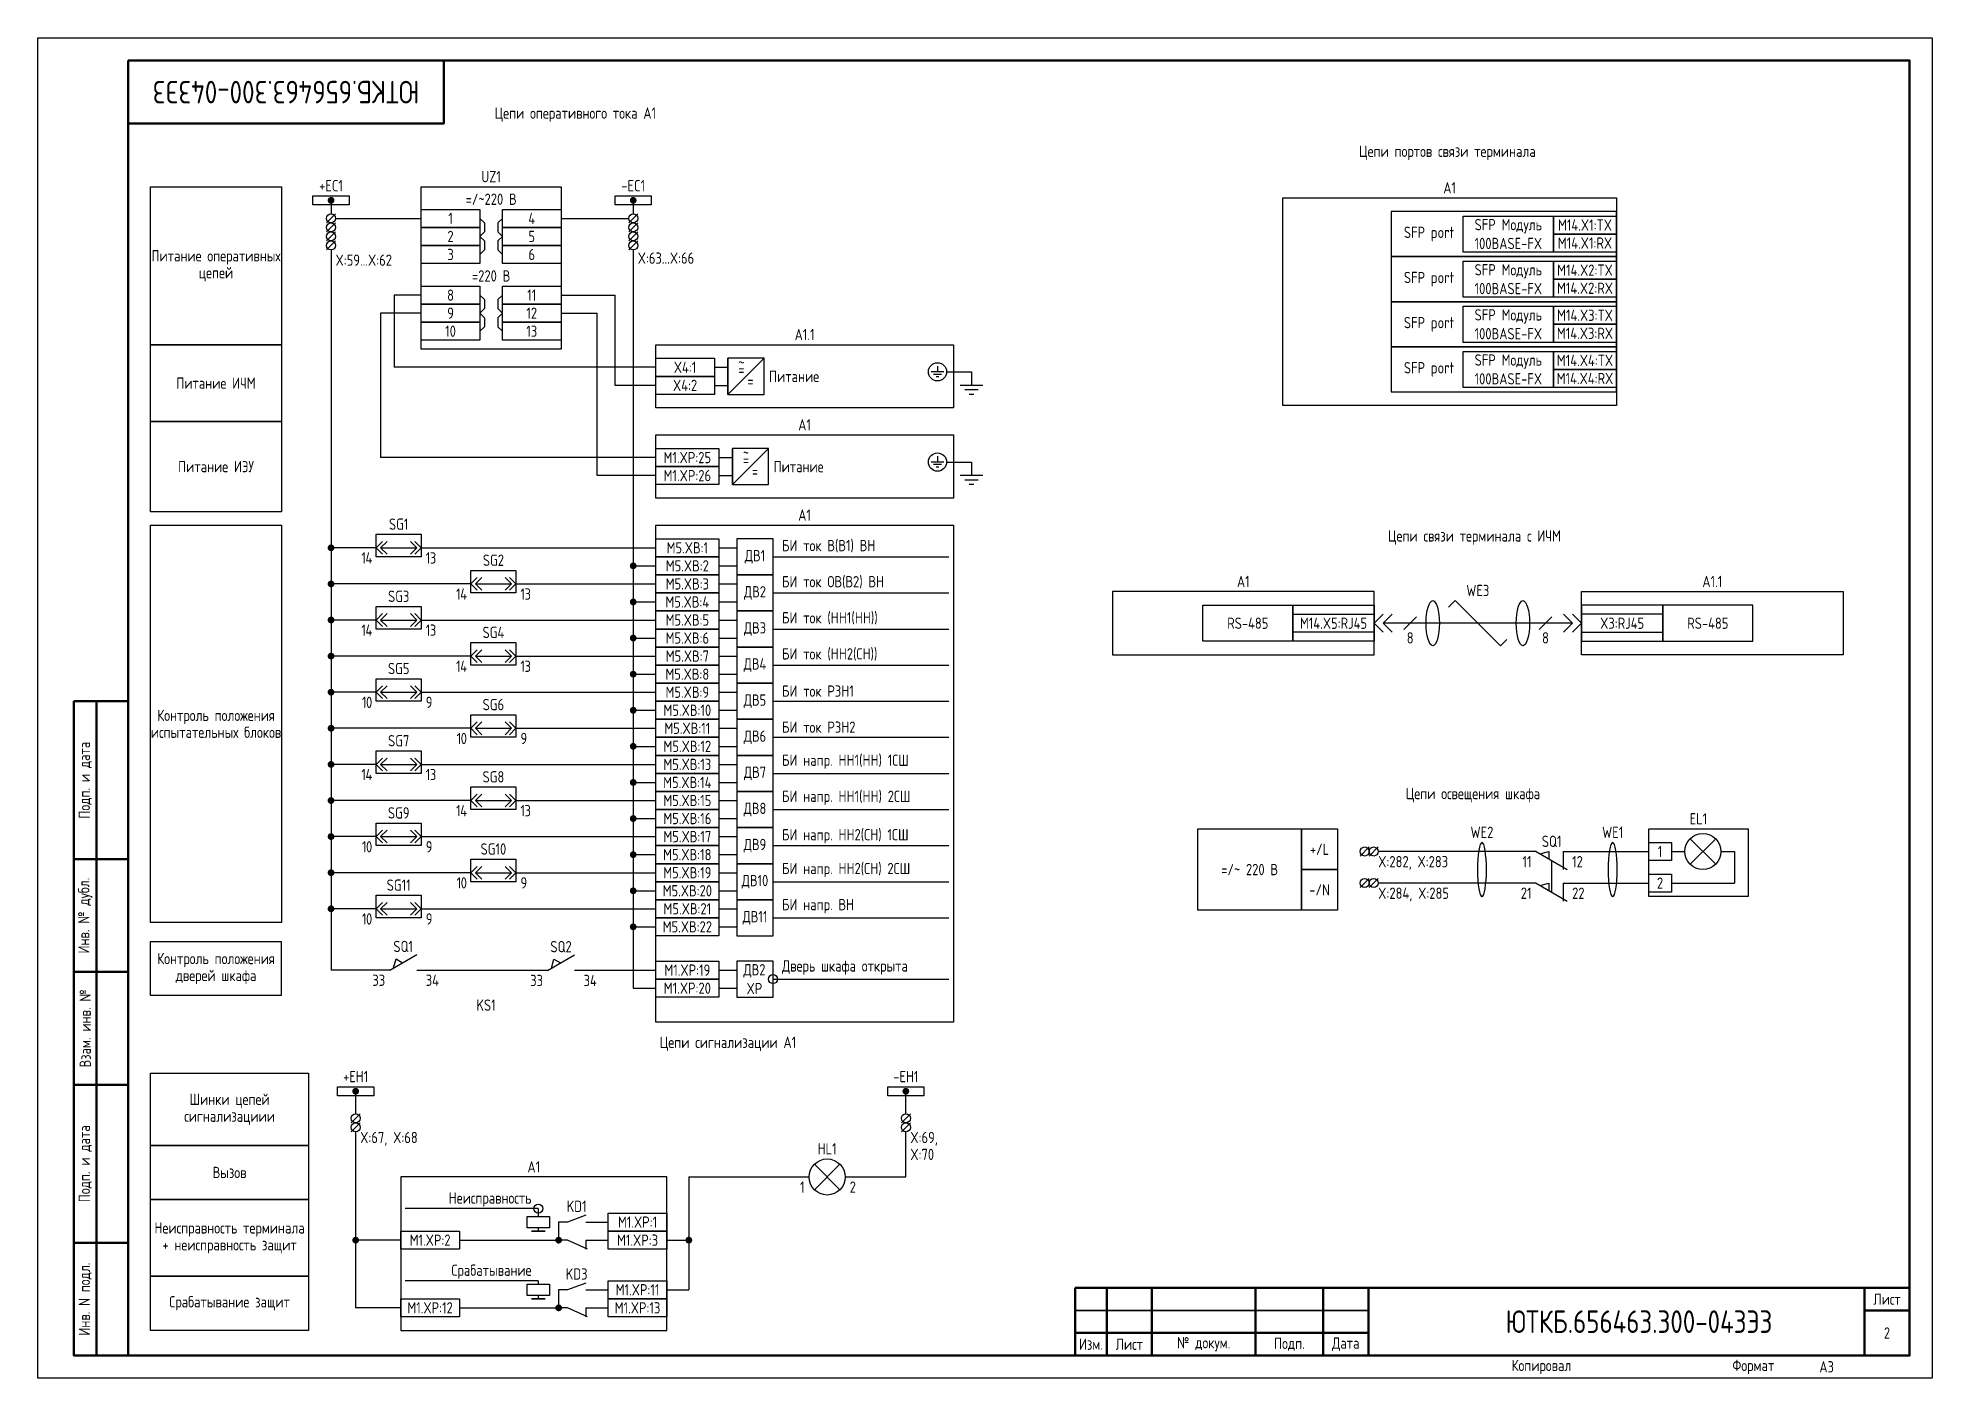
# Model space of a CAD drawing. Header units: millimetres. Extents: x -1117 to 4405, y -90 to 586.
# Drawn here: x 420 to 840, y 0 to 297 of the extents above; entities that cross this region are included whole.
import ezdxf

# ---------------------------------------------------------------- set-up
doc = ezdxf.new("R2010")
doc.units = ezdxf.units.MM
doc.styles.add('Gost_type_A', font='GOST_A.TTF')

msp = doc.modelspace()

# ---------------------------------------------------------------- texts
at = {"insert": (475, 285), "char_height": 5, "width": 70, "attachment_point": 5, "rotation": 180, "style": 'Gost_type_A'}
msp.add_mtext('ЮТКБ.656463.300-043Э3', dxfattribs=at)
at = {"char_height": 2.5, "style": 'Gost_type_A'}
for s, insert, width, attachment_point, line_spacing_factor in [('Цепи оперативного тока А1', (539.17, 280), 197.5, 5, 0.9), ('Цепи портов связи терминала', (732.53, 271.53), 197, 5, 0.9), ('UZ1', (520.5, 265), 31, 8, 0.9), ('A1', (733.03, 262.53), 74.0002, 8, 0.9), ('=/~220 В', (520.5, 260), 31, 8, 0.9), ('Питание оперативных цепей', (459.49, 246.5), 28.9833, 5, 0.9), ('X:59...X:62', (486, 249), 16, 1, 0.9), ('X:63...X:66', (553, 249.45), 16, 1, 0.9), ('=220 В', (520.5, 243), 31, 8, 0.9), ('A1.1', (590, 230), 66, 8, 0.9), ('Питание ИЧМ', (459.49, 220.5), 28.9833, 5, 0.9), ('A1', (590, 210), 66, 8, 0.9), ('Питание ИЭУ', (459.5, 202), 28.9936, 5, 0.9), ('SG1', (500, 188), 10, 8, 0.9), ('A1', (590, 190), 66, 8, 0.9), ('Цепи связи терминала с ИЧМ', (738.52, 186.29), 197.5, 5, 0.9), ('{\\T0.9;14}', (494, 183), 5, 3, 0.9), ('{\\T0.9;13}', (506, 183), 5, 1, 0.9), ('SG2', (521, 180), 10, 8, 0.9), ('A1', (687.27, 175.29), 58.0002, 8, 0.9), ('A1.1', (791.27, 175.29), 58.0002, 8, 0.9), ('SG3', (500, 172), 10, 8, 0.9), ('{\\T0.9;14}', (515, 175), 5, 3, 0.9), ('{\\T0.9;13}', (527, 175), 5, 1, 0.9), ('{\\T0.9;14}', (494, 167), 5, 3, 0.9), ('{\\T0.9;13}', (506, 167), 5, 1, 0.9), ('SG4', (521, 164), 10, 8, 0.9), ('SG5', (500, 156), 10, 8, 0.9), ('{\\T0.9;14}', (515, 159), 5, 3, 0.9), ('{\\T0.9;13}', (527, 159), 5, 1, 0.9), ('Контроль положения\\Pиспытательных блоков', (459.5, 145), 28.996, 5, 0.9), ('{\\T0.9;10}', (494, 151), 5, 3, 0.9), ('{\\T0.9;9}', (506, 151), 5, 1, 0.9), ('SG6', (521, 148), 10, 8, 0.9), ('{\\T0.9;10}', (515, 143), 5, 3, 0.9), ('{\\T0.9;9}', (527, 143), 5, 1, 0.9), ('SG7', (500, 140), 10, 8, 0.9), ('{\\T0.9;14}', (494, 135), 5, 3, 0.9), ('{\\T0.9;13}', (506, 135), 5, 1, 0.9), ('SG8', (521, 132), 10, 8, 0.9), ('Цепи освещения шкафа', (738.18, 129.2), 122, 5, 0.9), ('SG9', (500, 124), 10, 8, 0.9), ('{\\T0.9;14}', (515, 127), 5, 3, 0.9), ('{\\T0.9;13}', (527, 127), 5, 1, 0.9), ('EL1', (788.18, 122.7), 21.9942, 8, 0.9), ('{\\T0.9;10}', (494, 119), 5, 3, 0.9), ('{\\T0.9;9}', (506, 119), 5, 1, 0.9), ('SG10', (521, 116), 10, 8, 0.9), ('+/L', (704.18, 117.2), 8, 5, 0.9), ('=/~ 220 В', (688.68, 112.7), 23, 5, 0.9), ('X:282, X:283', (717.19, 115.7), 17.9949, 1, 0.9), ('SG11', (500, 108), 10, 8, 0.9), ('{\\T0.9;10}', (515, 111), 5, 3, 0.9), ('{\\T0.9;9}', (527, 111), 5, 1, 0.9), ('-/N', (704.18, 108.2), 8, 5, 0.9), ('X:284, X:285', (717.19, 108.7), 17.9949, 1, 0.9), ('{\\T0.9;10}', (494, 103), 5, 3, 0.9), ('{\\T0.9;9}', (506, 103), 5, 1, 0.9), ('Контроль положения\\Pдверей шкафа', (459.5, 90.76), 29.0042, 5, 0.9), ('KS1', (519.38, 81.41), 30, 8, 0.9), ('Цепи сигнализации А1', (573.01, 74.07), 197.5, 5, 0.9), ('Шинки цепей сигнализациии', (462.5, 59.57), 35, 5, 0.9), ('X:67, X:68', (491.46, 54.57), 16, 1, 0.9), ('X:69,\\PX:70', (613.45, 54.57), 16, 1, 0.9), ('Вызов', (462.5, 45.57), 35, 5, 0.9), ('A1', (529.96, 45.57), 59, 8, 0.9), ('Неисправность', (529.46, 39.57), 37, 6, 0.8), ('Неисправность терминала + неисправность защит', (462.5, 31.07), 35, 5, 0.9), ('Срабатывание защит', (462.5, 16.57), 35, 5, 0.9)]:
    msp.add_mtext(s, dxfattribs=dict(at, insert=insert, width=width, attachment_point=attachment_point, line_spacing_factor=line_spacing_factor))
at = {"style": 'Gost_type_A'}
for s, insert, char_height, width, attachment_point in [('+EC1', (485, 263), 2.5, 10, 8), ('-EC1', (552, 263), 2.5, 10, 8), ('1', (511.5, 257), 2.5, 13, 5), ('4', (529.5, 257), 2.5, 13, 5), ('SFP Mодуль 100BASE-FX', (746.03, 253.53), 2.5, 19.9998, 5), ('M14.X1:TX', (763.03, 255.53), 2.5, 14, 5), ('2', (511.5, 253), 2.5, 13, 5), ('5', (529.5, 253), 2.5, 13, 5), ('SFP port', (734.03, 253.53), 2.5, 20, 6), ('M14.X1:RX', (763.03, 251.53), 2.5, 14, 5), ('3', (511.5, 249), 2.5, 13, 5), ('6', (529.5, 249), 2.5, 13, 5), ('SFP port', (734.03, 243.53), 2.5, 20, 6), ('SFP Mодуль 100BASE-FX', (746.03, 243.53), 2.5, 19.9998, 5), ('M14.X2:TX', (763.03, 245.53), 2.5, 14, 5), ('8', (511.5, 240), 2.5, 13, 5), ('11', (529.5, 240), 2.5, 13, 5), ('M14.X2:RX', (763.03, 241.53), 2.5, 14, 5), ('9', (511.5, 236), 2.5, 13, 5), ('12', (529.5, 236), 2.5, 13, 5), ('SFP Mодуль 100BASE-FX', (746.03, 233.53), 2.5, 19.9998, 5), ('M14.X3:TX', (763.03, 235.53), 2.5, 14, 5), ('10', (511.5, 232), 2.5, 13, 5), ('13', (529.5, 232), 2.5, 13, 5), ('SFP port', (734.03, 233.53), 2.5, 20, 6), ('M14.X3:RX', (763.03, 231.53), 2.5, 14, 5), ('SFP Mодуль 100BASE-FX', (746.03, 223.53), 2.5, 19.9998, 5), ('X4:1', (563.5, 224), 2.5, 13, 5), ('~', (576, 225.03), 2.5, 2.7, 5), ('=', (576, 223.53), 2.5, 6, 5), ('Питание', (587.67, 221.99), 2.5, 11.3452, 5), ('SFP port', (734.03, 223.53), 2.5, 20, 6), ('M14.X4:RX', (763.03, 221.53), 2.5, 14, 5), ('M14.X4:TX', (763.03, 225.53), 2.5, 14, 5), ('X4:2', (563.5, 220), 2.5, 13, 5), ('=', (578, 221), 2.5, 6, 5), ('M1.XP:25', (564, 204), 2.5, 13.9956, 5), ('~', (577, 205.03), 2.5, 2.7, 5), ('=', (577, 203.53), 2.5, 6, 5), ('Питание', (588.67, 201.99), 2.5, 11.3452, 5), ('M1.XP:26', (564, 200), 2.5, 13.9956, 5), ('=', (579, 201), 2.5, 6, 5), ('M5.XВ:1', (564, 184), 2.5, 14, 5), ('БИ ток В(В1) ВН', (585, 183), 2.5, 27.8465, 7), ('M5.XВ:2', (564, 180), 2.5, 14, 5), ('ДВ1', (579, 182), 2.5, 7.9998, 5), ('M5.XВ:3', (564, 176), 2.5, 14, 5), ('БИ ток ОВ(В2) ВН', (585, 175), 2.5, 27.8465, 7), ('M5.XВ:4', (564, 172), 2.5, 14, 5), ('ДВ2', (579, 174), 2.5, 7.9998, 5), ('WE3', (739.27, 173.29), 2.5, 20, 8), ('M5.XВ:5', (564, 168), 2.5, 14, 5), ('БИ ток (НН1(НН))', (585, 167), 2.5, 31.722, 7), ('RS-485', (688.27, 167.29), 2.5, 19.9998, 5), ('M14.X5:RJ45', (707.27, 167.29), 2.5, 18.0002, 5), ('X3:RJ45', (771.27, 167.29), 2.5, 18.0002, 5), ('RS-485', (790.27, 167.29), 2.5, 19.9998, 5), ('M5.XВ:6', (564, 164), 2.5, 14, 5), ('ДВ3', (579, 166), 2.5, 7.9998, 5), ('8', (724.27, 165.29), 2.5, 20, 2), ('8', (754.27, 165.29), 2.5, 20, 2), ('M5.XВ:7', (564, 160), 2.5, 14, 5), ('БИ ток (НН2(СН))', (585, 159), 2.5, 35.3442, 7), ('M5.XВ:8', (564, 156), 2.5, 14, 5), ('ДВ4', (579, 158), 2.5, 7.9998, 5), ('M5.XВ:9', (564, 152), 2.5, 14, 5), ('ДВ5', (579, 150), 2.5, 7.9998, 5), ('БИ ток РЗН1', (585, 151), 2.5, 33.6483, 7), ('M5.XВ:10', (564, 148), 2.5, 14, 5), ('M5.XВ:11', (564, 144), 2.5, 14, 5), ('ДВ6', (579, 142), 2.5, 7.9998, 5), ('БИ ток РЗН2', (585, 143), 2.5, 33.6483, 7), ('M5.XВ:12', (564, 140), 2.5, 14, 5), ('M5.XВ:13', (564, 136), 2.5, 14, 5), ('ДВ7', (579, 134), 2.5, 7.9998, 5), ('БИ напр. НН1(НН) 1СШ', (585, 135), 2.5, 27.8465, 7), ('M5.XВ:14', (564, 132), 2.5, 14, 5), ('БИ напр. НН1(НН) 2СШ', (585, 127), 2.5, 27.8465, 7), ('M5.XВ:15', (564, 128), 2.5, 14, 5), ('ДВ8', (579, 126), 2.5, 7.9998, 5), ('M5.XВ:16', (564, 124), 2.5, 14, 5), ('БИ напр. НН2(СН) 1СШ', (585, 118.5), 2.5, 27.8465, 7), ('WE2', (740.18, 119.7), 2.5, 10, 8), ('WE1', (769.18, 119.7), 2.5, 10, 8), ('M5.XВ:17', (564, 120), 2.5, 14, 5), ('ДВ9', (579, 118), 2.5, 7.9998, 5), ('SQ1', (755.64, 117.7), 2.5, 10, 8), ('1', (779.68, 116.7), 2.5, 5, 5), ('M5.XВ:18', (564, 116), 2.5, 14, 5), ('БИ напр. НН2(СН) 2СШ', (585, 111), 2.5, 27.8465, 7), ('11', (751.18, 115.7), 2.5, 6, 3), ('12', (760.18, 115.7), 2.5, 6, 1), ('M5.XВ:20', (564, 108), 2.5, 14, 5), ('M5.XВ:19', (564, 112), 2.5, 14, 5), ('ДВ10', (579, 110), 2.5, 7.9998, 5), ('2', (779.68, 109.7), 2.5, 5, 5), ('M5.XВ:21', (564, 104), 2.5, 14, 5), ('БИ напр. ВН', (585, 103), 2.5, 27.8465, 7), ('21', (751.18, 108.7), 2.5, 6, 3), ('22', (760.18, 108.7), 2.5, 6, 1), ('M5.XВ:22', (564, 100), 2.5, 14, 5), ('ДВ11', (579, 102), 2.5, 7.9998, 5), ('SQ1', (501, 94.41), 2.5, 10, 8), ('SQ2', (536, 94.36), 2.5, 10, 8), ('Дверь шкафа открыта', (585, 89.41), 2.5, 35.9749, 7), ('33', (497, 89.41), 2.5, 6, 3), ('34', (506, 89.41), 2.5, 6, 1), ('33', (532, 89.36), 2.5, 6, 3), ('34', (541, 89.36), 2.5, 6, 1), ('M1.XP:19', (564, 90.41), 2.5, 14, 5), ('ДВ2 XP', (578.88, 88.41), 2.5, 7.7588, 5), ('M1.XP:20', (564, 86.41), 2.5, 14, 5), ('+EH1', (490.46, 65.57), 2.5, 10, 8), ('-EH1', (612.45, 65.57), 2.5, 10, 8), ('HL1', (595, 49.57), 2.5, 14, 8), ('1', (590, 43.57), 2.5, 6, 3), ('2', (600, 43.57), 2.5, 6, 1), ('KD1', (539.46, 38.07), 2.5, 8, 5), ('M1.XP:1', (552.96, 34.57), 2.5, 13, 5), ('M1.XP:2', (506.96, 30.57), 2.5, 13, 5), ('M1.XP:3', (552.96, 30.57), 2.5, 13, 5), ('KD3', (539.46, 23.07), 2.5, 8, 5), ('M1.XP:12', (506.96, 15.57), 2.5, 13, 5), ('M1.XP:13', (552.96, 15.57), 2.5, 13, 5), ('M1.XP:11', (552.96, 19.57), 2.5, 13, 5), ('ЮТКБ.656463.300-043Э3', (775, 12.5), 5, 120, 5), ('2', (830, 10), 2.5, 10, 5), ('A3', (815, 2.5), 2.5, 20, 4)]:
    msp.add_mtext(s, dxfattribs=dict(at, insert=insert, char_height=char_height, width=width, attachment_point=attachment_point))
at = {"color": 6, "insert": (529.46, 23.57), "char_height": 2.5, "width": 37, "attachment_point": 6, "line_spacing_factor": 0.8, "style": 'Gost_type_A'}
msp.add_mtext('Срабатывание', dxfattribs=at)

# ---------------------------------------------------------------- blocks, each defined once
blk = doc.blocks.new('POINT')
at = {"const_width": 0.75}
blk.add_lwpolyline([(-0.375, 0, 1), (0.375, 0, 1)], format="xyb", close=True, dxfattribs=at)
blk = doc.blocks.new('Шинка')
blk.add_lwpolyline([(-4, 1), (4, 1), (4, -1), (-4, -1)], close=True)
blk.add_blockref('POINT', (0, 0))
blk = doc.blocks.new('БИ_разъем')
for p, q in [((0, 0), (1.41, 1.41)), ((0, 0), (1.41, 1.41)), ((0, 0), (1.41, -1.41)), ((0, 0), (1.41, -1.41)), ((1, 0), (2.41, 1.41)), ((1, 0), (2.41, -1.41)), ((1, 0), (9, 0)), ((9, 0), (7.59, 1.41)), ((9, 0), (7.59, -1.41)), ((10, 0), (8.59, 1.41)), ((10, 0), (8.59, 1.41)), ((10, 0), (8.59, -1.41)), ((10, 0), (8.59, -1.41))]:
    blk.add_line(p, q)
blk = doc.blocks.new('Штамп угловой верхний')
at = {"lineweight": 50}
blk.add_lwpolyline([(0, 0), (70, 0), (70, -14), (0, -14)], close=True, dxfattribs=at)
blk = doc.blocks.new('Формат_А3')
blk.add_lwpolyline([(-420, 297), (0, 297), (0, 0), (-420, 0)], close=True)
at = {"lineweight": 50}
blk.add_lwpolyline([(-400, 292), (-5, 292), (-5, 5), (-400, 5)], close=True, dxfattribs=at)
blk = doc.blocks.new('Штамп левый нижний')
at = {"lineweight": 50}
for points in [[(-12, 145), (-7, 145), (-7, 110), (-12, 110)], [(-7, 145), (0, 145), (0, 110), (-7, 110)], [(-12, 110), (-7, 110), (-7, 85), (-12, 85)], [(-7, 110), (0, 110), (0, 85), (-7, 85)], [(-12, 85), (-7, 85), (-7, 60), (-12, 60)], [(-7, 85), (0, 85), (0, 60), (-7, 60)], [(-12, 60), (-7, 60), (-7, 25), (-12, 25)], [(-7, 60), (0, 60), (0, 25), (-7, 25)], [(-12, 25), (-7, 25), (-7, 0), (-12, 0)], [(-7, 25), (0, 25), (0, 0), (-7, 0)]]:
    blk.add_lwpolyline(points, close=True, dxfattribs=at)
at = {"char_height": 2.5, "attachment_point": 5, "rotation": 90, "style": 'Gost_type_A'}
for s, insert, width in [('Подп. и дата', (-9.5, 127.5), 35), ('Инв. № дубл.', (-9.5, 97.5), 25), ('Взам. инв. №', (-9.5, 72.5), 25), ('Подп. и дата', (-9.5, 42.5), 35), ('Инв. N подл.', (-9.5, 12.5), 25)]:
    blk.add_mtext(s, dxfattribs=dict(at, insert=insert, width=width))
blk = doc.blocks.new('Штамп малый нижний')
at = {"lineweight": 50}
for points in [[(-185, 15), (-178, 15), (-178, 5), (-185, 5)], [(-178, 15), (-168, 15), (-168, 5), (-178, 5)], [(-168, 15), (-145, 15), (-145, 5), (-168, 5)], [(-145, 15), (-130, 15), (-130, 5), (-145, 5)], [(-130, 15), (-120, 15), (-120, 5), (-130, 5)], [(-120, 15), (-10, 15), (-10, 0), (-120, 0)], [(-10, 15), (0, 15), (0, 10), (-10, 10)], [(-10, 10), (0, 10), (0, 0), (-10, 0)], [(-185, 5), (-178, 5), (-178, 0), (-185, 0)], [(-178, 5), (-168, 5), (-168, 0), (-178, 0)], [(-168, 5), (-145, 5), (-145, 0), (-168, 0)], [(-145, 5), (-130, 5), (-130, 0), (-145, 0)], [(-130, 5), (-120, 5), (-120, 0), (-130, 0)]]:
    blk.add_lwpolyline(points, close=True, dxfattribs=at)
for points in [[(-185, 15), (-178, 15), (-178, 10), (-185, 10)], [(-178, 15), (-168, 15), (-168, 10), (-178, 10)], [(-168, 15), (-145, 15), (-145, 10), (-168, 10)], [(-145, 15), (-130, 15), (-130, 10), (-145, 10)], [(-130, 15), (-120, 15), (-120, 10), (-130, 10)], [(-185, 10), (-178, 10), (-178, 5), (-185, 5)], [(-178, 10), (-168, 10), (-168, 5), (-178, 5)], [(-168, 10), (-145, 10), (-145, 5), (-168, 5)], [(-145, 10), (-130, 10), (-130, 5), (-145, 5)], [(-130, 10), (-120, 10), (-120, 5), (-130, 5)]]:
    blk.add_lwpolyline(points, close=True)
at = {"char_height": 2.5, "style": 'Gost_type_A'}
for s, insert, width, attachment_point in [('Лист', (-5, 12.5), 10, 5), ('Изм.', (-181.5, 2.5), 7, 5), ('Лист', (-173, 2.5), 10, 5), ('№ докум.', (-156.5, 2.5), 23, 5), ('Подп.', (-137.5, 2.5), 15, 5), ('Дата', (-125, 2.5), 10, 5), ('Копировал', (-75, -2.53), 13.1202, 6), ('Формат', (-30, -2.53), 13.1202, 6)]:
    blk.add_mtext(s, dxfattribs=dict(at, insert=insert, width=width, attachment_point=attachment_point))

# ---------------------------------------------------------------- linework, layer by layer
for p, q in [((485, 261), (485, 258)), ((552, 261), (552, 258)), ((486, 258), (484, 256)), ((486.01, 257), (505, 257)), ((536, 257), (551, 257)), ((553, 258), (551, 256)), ((486, 256), (484, 254)), ((486, 254), (484, 252)), ((486, 252), (484, 250)), ((553, 256), (551, 254)), ((553, 254), (551, 252)), ((553, 252), (551, 250)), ((485, 250), (485, 90.41)), ((552, 250), (552, 86.41)), ((505, 240), (499, 240)), ((499, 240), (499, 224)), ((536, 240), (548, 240)), ((548, 220), (548, 240)), ((496, 236), (496, 204)), ((505, 236), (496, 236)), ((536, 236), (544, 236)), ((544, 200), (544, 236)), ((557, 224), (499, 224)), ((573, 218), (573, 226)), ((573, 218), (581, 226)), ((621.48, 223), (627, 223)), ((557, 220), (548, 220)), ((574, 198), (574, 206)), ((574, 198), (582, 206)), ((557, 204), (496, 204)), ((621.48, 203), (627, 203)), ((557, 200), (544, 200)), ((495, 184), (485, 184)), ((505, 184), (557, 184)), ((571, 184), (575, 184)), ((583, 182), (622, 182)), ((552, 180), (557, 180)), ((571, 180), (575, 180)), ((516, 176), (485, 176)), ((526, 176), (557, 176)), ((571, 176), (575, 176)), ((583, 174), (622, 174)), ((732.8, 170.82), (734.27, 172.29)), ((734.27, 172.29), (744.27, 162.29)), ((552, 172), (557, 172)), ((571, 172), (575, 172)), ((716.27, 167.29), (718.27, 169.29)), ((716.27, 167.29), (718.27, 169.29)), ((718.27, 167.29), (720.27, 169.29)), ((718.27, 167.29), (720.27, 169.29)), ((725.68, 168.7), (722.85, 165.87)), ((755.68, 168.7), (752.85, 165.87)), ((760.27, 167.29), (758.27, 169.29)), ((760.27, 167.29), (758.27, 169.29)), ((762.27, 167.29), (760.27, 169.29)), ((762.27, 167.29), (760.27, 169.29)), ((495, 168), (485, 168)), ((505, 168), (557, 168)), ((552, 164), (557, 164)), ((571, 168), (575, 168)), ((571, 164), (575, 164)), ((583, 166), (622, 166)), ((716.27, 167.29), (718.27, 165.29)), ((716.27, 167.29), (718.27, 165.29)), ((760.27, 167.29), (718.27, 167.29)), ((718.27, 167.29), (720.27, 165.29)), ((718.27, 167.29), (720.27, 165.29)), ((760.27, 167.29), (758.27, 165.29)), ((760.27, 167.29), (758.27, 165.29)), ((762.27, 167.29), (760.27, 165.29)), ((762.27, 167.29), (760.27, 165.29)), ((516, 160), (485, 160)), ((526, 160), (557, 160)), ((571, 160), (575, 160)), ((744.27, 162.29), (745.68, 163.7)), ((552, 156), (557, 156)), ((571, 156), (575, 156)), ((583, 158), (622, 158)), ((495, 152), (485, 152)), ((505, 152), (557, 152)), ((571, 152), (575, 152)), ((552, 148), (557, 148)), ((571, 148), (575, 148)), ((583, 150), (622, 150)), ((516, 144), (485, 144)), ((526, 144), (557, 144)), ((571, 144), (575, 144)), ((552, 140), (557, 140)), ((571, 140), (575, 140)), ((583, 142), (622, 142)), ((495, 136), (485, 136)), ((505, 136), (557, 136)), ((571, 136), (575, 136)), ((552, 132), (557, 132)), ((571, 132), (575, 132)), ((583, 134), (622, 134)), ((516, 128), (485, 128)), ((526, 128), (557, 128)), ((571, 128), (575, 128)), ((552, 124), (557, 124)), ((571, 124), (575, 124)), ((583, 126), (622, 126)), ((495, 120), (485, 120)), ((505, 120), (557, 120)), ((571, 120), (575, 120)), ((583, 118), (622, 118)), ((715.19, 117.7), (713.19, 115.7)), ((717.19, 117.7), (715.19, 115.7)), ((786.35, 119.53), (792.01, 113.87)), ((792.01, 119.53), (786.35, 113.87)), ((552, 116), (557, 116)), ((571, 116), (575, 116)), ((752.18, 116.7), (717.19, 116.7)), ((752.18, 116.7), (759.1, 112.7)), ((753.05, 116.2), (755.05, 116.7)), ((755.05, 116.7), (755.05, 115.04)), ((758.18, 116.7), (758.18, 112.7)), ((758.18, 116.7), (777.18, 116.7)), ((782.18, 116.7), (785.18, 116.7)), ((793.18, 116.7), (796.18, 116.7)), ((796.18, 116.7), (796.18, 109.7)), ((516, 112), (485, 112)), ((526, 112), (557, 112)), ((571, 112), (575, 112)), ((583, 110), (622, 110)), ((715.19, 110.7), (713.19, 108.7)), ((717.19, 110.7), (715.19, 108.7)), ((752.18, 109.7), (717.19, 109.7)), ((752.18, 109.7), (759.1, 105.7)), ((753.05, 109.2), (755.05, 109.7)), ((755.05, 109.7), (755.05, 108.04)), ((758.18, 109.7), (758.18, 105.7)), ((758.18, 109.7), (777.18, 109.7)), ((782.18, 109.7), (796.18, 109.7)), ((552, 108), (557, 108)), ((571, 108), (575, 108)), ((495, 104), (485, 104)), ((505, 104), (557, 104)), ((571, 104), (575, 104)), ((583, 102), (622, 102)), ((552, 100), (557, 100)), ((571, 100), (575, 100)), ((498, 90.41), (504, 93.87)), ((498.86, 90.9), (499.43, 92.89)), ((499.43, 92.89), (500.87, 92.06)), ((533, 90.36), (539, 93.82)), ((533.86, 90.86), (534.43, 92.84)), ((534.43, 92.84), (535.87, 92.01)), ((498, 90.41), (485, 90.41)), ((533, 90.36), (504, 90.36)), ((539, 90.41), (557, 90.41)), ((571, 90.41), (575, 90.41)), ((583, 88.41), (622, 88.41)), ((552, 86.41), (557, 86.41)), ((552, 86.41), (557, 86.41)), ((571, 86.41), (575, 86.41)), ((490.46, 63.57), (490.46, 58.57)), ((612.45, 58.57), (612.45, 63.57)), ((491.46, 58.57), (489.46, 56.57)), ((491.46, 56.57), (489.46, 54.57)), ((613.45, 58.57), (611.45, 56.57)), ((613.45, 56.57), (611.45, 54.57)), ((612.45, 56.56), (612.45, 56.57)), ((612.45, 56.56), (612.45, 56.57)), ((490.46, 54.57), (490.46, 15.57)), ((612.45, 44.57), (612.45, 54.57)), ((592.17, 47.4), (597.82, 41.74)), ((597.82, 47.4), (592.17, 41.74)), ((564.33, 44.57), (574.26, 44.57)), ((564.33, 44.57), (564.33, 19.57)), ((574.26, 44.57), (591, 44.57)), ((599, 44.57), (612.45, 44.57)), ((530.96, 37.57), (501.46, 37.57)), ((530.96, 37.57), (530.96, 35.82)), ((500.46, 30.57), (490.46, 30.57)), ((530.96, 33.32), (530.96, 32.57)), ((541.46, 30.57), (541.46, 28.57)), ((559.46, 30.57), (564.33, 30.57)), ((530.96, 21.57), (501.46, 21.57)), ((530.96, 21.57), (530.96, 20.82)), ((530.96, 18.32), (530.96, 17.57)), ((559.46, 19.57), (564.33, 19.57)), ((500.46, 15.57), (490.46, 15.57)), ((541.46, 15.57), (541.46, 13.57))]:
    msp.add_line(p, q)
at = {"ltscale": 4}
for p, q in [((570, 224), (573, 224)), ((570, 220), (573, 220)), ((571, 204), (574, 204)), ((571, 200), (574, 200))]:
    msp.add_line(p, q, dxfattribs=at)
at = {"ltscale": 4.32}
for p, q in [((620.89, 223), (618.04, 223)), ((619.46, 224.28), (619.46, 223)), ((627, 223), (627, 220)), ((620.32, 222.43), (618.61, 222.43)), ((619.75, 221.86), (619.18, 221.86)), ((629.5, 220), (624.5, 220)), ((628.5, 219), (625.5, 219)), ((627.5, 218), (626.5, 218)), ((620.89, 203), (618.04, 203)), ((620.32, 202.43), (618.61, 202.43)), ((619.75, 201.86), (619.18, 201.86)), ((619.46, 204.28), (619.46, 203)), ((627, 203), (627, 200)), ((629.5, 200), (624.5, 200)), ((628.5, 199), (625.5, 199)), ((627.5, 198), (626.5, 198)), ((541.46, 36.07), (537.46, 34.57)), ((541.85, 28.57), (537.46, 30.57)), ((541.46, 21.07), (537.46, 19.57)), ((541.85, 13.57), (537.46, 15.57))]:
    msp.add_line(p, q, dxfattribs=at)
at = {"ltscale": 0.5}
msp.add_line((755.64, 114.7), (755.64, 107.7), dxfattribs=at)
at = {"ltscale": 1.08}
for p, q in [((537.46, 34.57), (535.46, 34.57)), ((535.46, 34.57), (535.46, 30.57)), ((541.46, 34.57), (546.46, 34.57)), ((513.46, 30.57), (535.46, 30.57)), ((537.46, 30.57), (535.46, 30.57)), ((541.46, 30.57), (546.46, 30.57)), ((537.46, 19.57), (535.46, 19.57)), ((535.46, 19.57), (535.46, 15.57)), ((541.46, 19.57), (546.46, 19.57)), ((513.46, 15.57), (535.46, 15.57)), ((537.46, 15.57), (535.46, 15.57)), ((541.46, 15.57), (546.46, 15.57))]:
    msp.add_line(p, q, dxfattribs=at)
for points in [[(473.98, 229), (445, 229), (445, 264), (473.98, 264)], [(505, 264), (536, 264), (536, 228), (505, 228)], [(696.03, 261.53), (770.03, 261.53), (770.03, 215.53), (696.03, 215.53)], [(505, 259), (518, 259), (518, 255), (505, 255)], [(523, 259), (536, 259), (536, 255), (523, 255)], [(720.03, 248.53), (770.03, 248.53), (770.03, 258.53), (720.03, 258.53)], [(736.03, 257.53), (756.03, 257.53), (756.03, 249.53), (736.03, 249.53)], [(756.03, 257.53), (770.03, 257.53), (770.03, 253.53), (756.03, 253.53)], [(505, 255), (518, 255), (518, 251), (505, 251)], [(523, 255), (536, 255), (536, 251), (523, 251)], [(756.03, 253.53), (770.03, 253.53), (770.03, 249.53), (756.03, 249.53)], [(505, 251), (518, 251), (518, 247), (505, 247)], [(523, 251), (536, 251), (536, 247), (523, 247)], [(720.03, 238.53), (770.03, 238.53), (770.03, 248.53), (720.03, 248.53)], [(736.03, 247.53), (756.03, 247.53), (756.03, 239.53), (736.03, 239.53)], [(756.03, 247.53), (770.03, 247.53), (770.03, 243.53), (756.03, 243.53)], [(505, 242), (518, 242), (518, 238), (505, 238)], [(523, 242), (536, 242), (536, 238), (523, 238)], [(756.03, 243.53), (770.03, 243.53), (770.03, 239.53), (756.03, 239.53)], [(505, 238), (518, 238), (518, 234), (505, 234)], [(523, 238), (536, 238), (536, 234), (523, 234)], [(720.03, 228.53), (770.03, 228.53), (770.03, 238.53), (720.03, 238.53)], [(736.03, 237.53), (756.03, 237.53), (756.03, 229.53), (736.03, 229.53)], [(756.03, 237.53), (770.03, 237.53), (770.03, 233.53), (756.03, 233.53)], [(505, 234), (518, 234), (518, 230), (505, 230)], [(523, 234), (536, 234), (536, 230), (523, 230)], [(756.03, 233.53), (770.03, 233.53), (770.03, 229.53), (756.03, 229.53)], [(473.98, 212), (445, 212), (445, 229), (473.98, 229)], [(557, 229), (623, 229), (623, 215), (557, 215)], [(720.03, 218.53), (770.03, 218.53), (770.03, 228.53), (720.03, 228.53)], [(736.03, 227.53), (756.03, 227.53), (756.03, 219.53), (736.03, 219.53)], [(756.03, 227.53), (770.03, 227.53), (770.03, 223.53), (756.03, 223.53)], [(557, 226), (570, 226), (570, 222), (557, 222)], [(756.03, 223.53), (770.03, 223.53), (770.03, 219.53), (756.03, 219.53)], [(557, 222), (570, 222), (570, 218), (557, 218)], [(473.99, 192), (445, 192), (445, 212), (473.99, 212)], [(557, 209), (623, 209), (623, 195), (557, 195)], [(557, 206), (571, 206), (571, 202), (557, 202)], [(557, 202), (571, 202), (571, 198), (557, 198)], [(474, 101), (445, 101), (445, 189), (474, 189)], [(495, 187), (505, 187), (505, 182), (495, 182)], [(557, 189), (623, 189), (623, 78.89), (557, 78.89)], [(557, 186), (571, 186), (571, 182), (557, 182)], [(557, 182), (571, 182), (571, 178), (557, 178)], [(516, 179), (526, 179), (526, 174), (516, 174)], [(557, 178), (571, 178), (571, 174), (557, 174)], [(557, 174), (571, 174), (571, 170), (557, 170)], [(658.27, 160.29), (716.27, 160.29), (716.27, 174.29), (658.27, 174.29)], [(820.27, 160.29), (762.27, 160.29), (762.27, 174.29), (820.27, 174.29)], [(495, 171), (505, 171), (505, 166), (495, 166)], [(557, 170), (571, 170), (571, 166), (557, 166)], [(678.27, 171.29), (698.27, 171.29), (698.27, 163.29), (678.27, 163.29)], [(698.27, 171.29), (716.27, 171.29), (716.27, 163.29), (698.27, 163.29)], [(698.27, 169.29), (716.27, 169.29), (716.27, 165.29), (698.27, 165.29)], [(780.27, 171.29), (762.27, 171.29), (762.27, 163.29), (780.27, 163.29)], [(780.27, 169.29), (762.27, 169.29), (762.27, 165.29), (780.27, 165.29)], [(800.27, 171.29), (780.27, 171.29), (780.27, 163.29), (800.27, 163.29)], [(557, 166), (571, 166), (571, 162), (557, 162)], [(516, 163), (526, 163), (526, 158), (516, 158)], [(557, 162), (571, 162), (571, 158), (557, 158)], [(557, 158), (571, 158), (571, 154), (557, 154)], [(495, 155), (505, 155), (505, 150), (495, 150)], [(557, 154), (571, 154), (571, 150), (557, 150)], [(557, 150), (571, 150), (571, 146), (557, 146)], [(516, 147), (526, 147), (526, 142), (516, 142)], [(557, 146), (571, 146), (571, 142), (557, 142)], [(495, 139), (505, 139), (505, 134), (495, 134)], [(557, 142), (571, 142), (571, 138), (557, 138)], [(557, 138), (571, 138), (571, 134), (557, 134)], [(516, 131), (526, 131), (526, 126), (516, 126)], [(557, 134), (571, 134), (571, 130), (557, 130)], [(557, 130), (571, 130), (571, 126), (557, 126)], [(495, 123), (505, 123), (505, 118), (495, 118)], [(557, 126), (571, 126), (571, 122), (557, 122)], [(557, 122), (571, 122), (571, 118), (557, 118)], [(557, 118), (571, 118), (571, 114), (557, 114)], [(700.18, 103.7), (677.18, 103.7), (677.18, 121.7), (700.18, 121.7)], [(708.18, 112.7), (700.18, 112.7), (700.18, 121.7), (708.18, 121.7)], [(777.18, 121.7), (799.18, 121.7), (799.18, 106.7), (777.18, 106.7)], [(777.18, 118.7), (782.18, 118.7), (782.18, 114.7), (777.18, 114.7)], [(516, 115), (526, 115), (526, 110), (516, 110)], [(557, 114), (571, 114), (571, 110), (557, 110)], [(557, 110), (571, 110), (571, 106), (557, 106)], [(708.18, 103.7), (700.18, 103.7), (700.18, 112.7), (708.18, 112.7)], [(777.18, 111.7), (782.18, 111.7), (782.18, 107.7), (777.18, 107.7)], [(495, 107), (505, 107), (505, 102), (495, 102)], [(557, 106), (571, 106), (571, 102), (557, 102)], [(557, 102), (571, 102), (571, 98), (557, 98)], [(473.97, 84.76), (445, 84.76), (445, 96.76), (473.97, 96.76)], [(557, 92.41), (571, 92.41), (571, 88.41), (557, 88.41)], [(557, 92.41), (571, 92.41), (571, 88.41), (557, 88.41)], [(557, 88.41), (571, 88.41), (571, 84.41), (557, 84.41)], [(480, 51.57), (445, 51.57), (445, 67.57), (480, 67.57)], [(480, 39.57), (445, 39.57), (445, 51.57), (480, 51.57)], [(500.46, 10.57), (559.46, 10.57), (559.46, 44.57), (500.46, 44.57)], [(480, 22.57), (445, 22.57), (445, 39.57), (480, 39.57)], [(533.46, 35.82), (533.46, 33.32), (528.46, 33.32), (528.46, 35.82)], [(546.46, 36.57), (559.46, 36.57), (559.46, 32.57), (546.46, 32.57)], [(500.46, 32.57), (513.46, 32.57), (513.46, 28.57), (500.46, 28.57)], [(532.46, 32.57), (529.46, 32.57)], [(546.46, 32.57), (559.46, 32.57), (559.46, 28.57), (546.46, 28.57)], [(480, 10.57), (445, 10.57), (445, 22.57), (480, 22.57)], [(546.46, 21.57), (559.46, 21.57), (559.46, 17.57), (546.46, 17.57)], [(500.46, 17.57), (513.46, 17.57), (513.46, 13.57), (500.46, 13.57)], [(533.46, 20.82), (533.46, 18.32), (528.46, 18.32), (528.46, 20.82)], [(532.46, 17.57), (529.46, 17.57)], [(546.46, 17.57), (559.46, 17.57), (559.46, 13.57), (546.46, 13.57)]]:
    msp.add_lwpolyline(points, close=True)
for points in [[(518, 257), (519, 256), (519, 254), (518, 253)], [(523, 257), (522, 256), (522, 254), (523, 253)], [(518, 253), (519, 252), (519, 250), (518, 249)], [(523, 253), (522, 252), (522, 250), (523, 249)], [(518, 240), (519, 239), (519, 237), (518, 236)], [(523, 240), (522, 239), (522, 237), (523, 236)], [(518, 236), (519, 235), (519, 233), (518, 232)], [(523, 236), (522, 235), (522, 233), (523, 232)]]:
    msp.add_lwpolyline(points)
at = {"ltscale": 4}
for points in [[(573, 218), (581, 218), (581, 226), (573, 226)], [(574, 198), (582, 198), (582, 206), (574, 206)], [(575, 178), (583, 178), (583, 186), (575, 186)], [(575, 170), (583, 170), (583, 178), (575, 178)], [(575, 162), (583, 162), (583, 170), (575, 170)], [(575, 154), (583, 154), (583, 162), (575, 162)], [(575, 146), (583, 146), (583, 154), (575, 154)], [(575, 138), (583, 138), (583, 146), (575, 146)], [(575, 130), (583, 130), (583, 138), (575, 138)], [(575, 122), (583, 122), (583, 130), (575, 130)], [(575, 114), (583, 114), (583, 122), (575, 122)], [(575, 106), (583, 106), (583, 114), (575, 114)], [(575, 98), (583, 98), (583, 106), (575, 106)], [(575, 84.41), (583, 84.41), (583, 92.41), (575, 92.41)]]:
    msp.add_lwpolyline(points, close=True, dxfattribs=at)
for centre, radius in [((485, 257), 1), ((552, 257), 1), ((485, 255), 1), ((485, 253), 1), ((485, 251), 1), ((552, 255), 1), ((552, 253), 1), ((552, 251), 1), ((619.46, 223), 2.02), ((619.46, 203), 2.02), ((714.19, 116.7), 1), ((716.19, 116.7), 1), ((789.18, 116.7), 4), ((714.19, 109.7), 1), ((716.19, 109.7), 1), ((583, 88.41), 1), ((490.46, 57.57), 1), ((490.46, 55.57), 1), ((612.45, 57.57), 1), ((612.45, 55.57), 1), ((595, 44.57), 4), ((530.96, 37.57), 1)]:
    msp.add_circle(centre, radius)
for centre in [(729.27, 167.29), (749.27, 167.29)]:
    msp.add_ellipse(centre, major_axis=(0, -5), ratio=0.293778)
at = {"extrusion": (0, 0, -1)}
for centre in [(740.18, 112.7), (769.18, 112.7)]:
    msp.add_ellipse(centre, major_axis=(0, -6), ratio=0.166667, dxfattribs=at)

# ---------------------------------------------------------------- block references
at = {"color": 1}
for name, p in [('Формат_А3', (840, 0)), ('Штамп левый нижний', (440, 5)), ('Штамп малый нижний', (835, 5))]:
    msp.add_blockref(name, p, dxfattribs=at)
for name, p in [('Штамп угловой верхний', (440, 292)), ('Шинка', (485, 261)), ('Шинка', (552, 261)), ('БИ_разъем', (495, 184)), ('POINT', (485, 184)), ('POINT', (552, 180)), ('POINT', (485, 176)), ('БИ_разъем', (516, 176)), ('POINT', (552, 172)), ('POINT', (485, 168)), ('БИ_разъем', (495, 168)), ('POINT', (552, 164)), ('POINT', (485, 160)), ('БИ_разъем', (516, 160)), ('POINT', (552, 156)), ('POINT', (485, 152)), ('БИ_разъем', (495, 152)), ('POINT', (552, 148)), ('POINT', (485, 144)), ('БИ_разъем', (516, 144)), ('POINT', (552, 140)), ('POINT', (485, 136)), ('БИ_разъем', (495, 136)), ('POINT', (552, 132)), ('POINT', (485, 128)), ('БИ_разъем', (516, 128)), ('POINT', (552, 124)), ('POINT', (485, 120)), ('БИ_разъем', (495, 120)), ('БИ_разъем', (516, 112)), ('POINT', (552, 116)), ('POINT', (485, 112)), ('БИ_разъем', (495, 104)), ('POINT', (552, 108)), ('POINT', (485, 104)), ('POINT', (552, 100)), ('Шинка', (490.46, 63.57)), ('Шинка', (612.45, 63.57)), ('POINT', (490.46, 30.57)), ('POINT', (535.46, 30.57)), ('POINT', (564.33, 30.57)), ('POINT', (535.46, 15.57))]:
    msp.add_blockref(name, p)

msp.set_redraw_order([(e.dxf.handle, doc.entitydb.next_handle()) for e in msp.query("TEXT MTEXT ATTDEF DIMENSION ARC_DIMENSION")])  # texts and dimensions are drawn at this point

doc.saveas('drawing.dxf')
